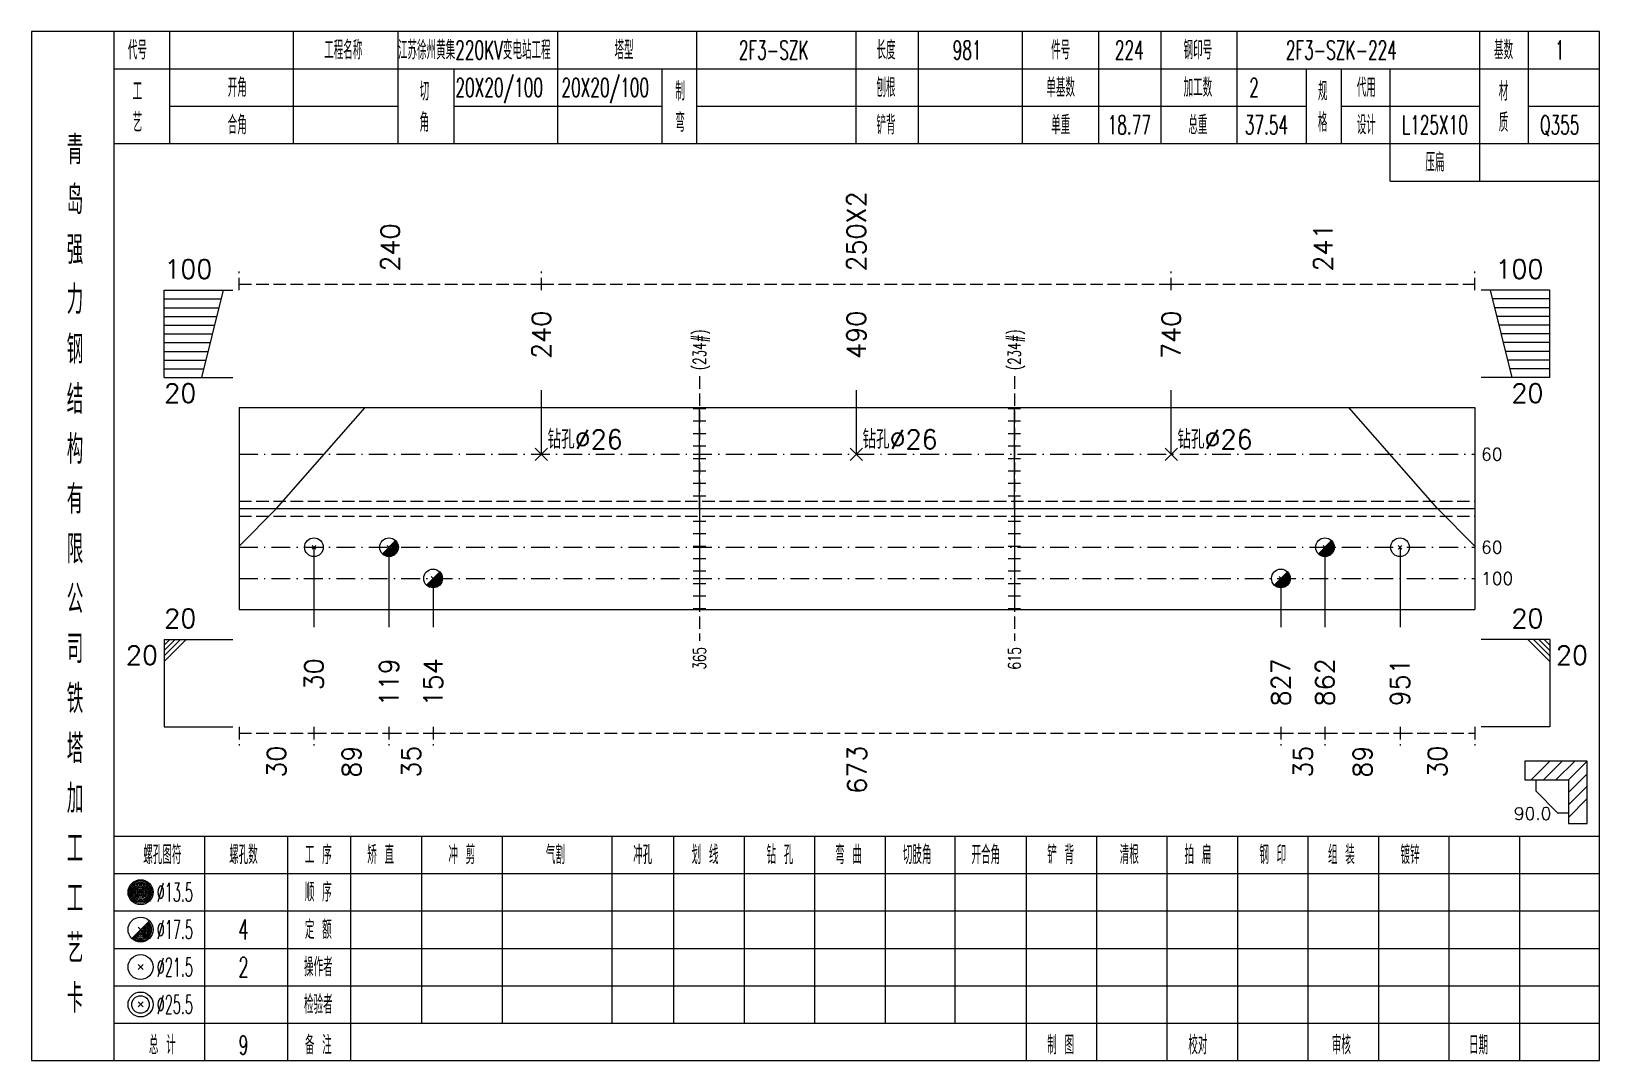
# Model space of a CAD drawing. Extents: x 0 to 4623, y -1159 to 4890.
# Drawn here: x 934.2 to 1185.6, y 3375 to 3540 of the extents above; entities that cross this region are included whole.
import ezdxf
from ezdxf.enums import TextEntityAlignment as Align

# ---------------------------------------------------------------- set-up
doc = ezdxf.new("R2010")
doc.units = 0
doc.header["$MEASUREMENT"] = 0
doc.linetypes.add('一点画线', pattern=[5.2, 3, -1, 0.2, -1])
doc.linetypes.add('虚线', pattern=[2.75, 2, -0.75])
doc.layers.get('0').update_dxf_attribs({"linetype": 'CONTINUOUS', "lineweight": 25})
for name, color, linetype, lineweight in [('1', 7, 'CONTINUOUS', 25), ('2', 7, 'CONTINUOUS', 25), ('4', 7, 'CONTINUOUS', 25), ('5', 7, 'CONTINUOUS', 25)]:
    doc.layers.add(name, color=color, linetype=linetype, lineweight=lineweight)
doc.styles.get("Standard").update_dxf_attribs({"font": 'simplex.shx', "width": 0.7, "height": 3, "bigfont": 'gbhzfs.shx'})

msp = doc.modelspace()

# ---------------------------------------------------------------- texts
at = {"color": 8, "linetype": 'Continuous', "lineweight": 9}
for s, p in [('250X2', (1066.449, 3501.5)), ('240', (991.732, 3501.5)), ('241', (1141.267, 3501.5))]:
    msp.add_text(s, height=3, rotation=90, dxfattribs=at).set_placement(p, align=Align.MIDDLE_LEFT)
at = {"color": 7, "linetype": 'Continuous', "lineweight": 13}
for s, p in [('100', (955.5, 3499.5)), ('钻孔%%c26', (1016.965, 3472.2)), ('钻孔%%c26', (1067.449, 3472.2)), ('钻孔%%c26', (1117.933, 3472.2)), ('20', (955.5, 3443.5))]:
    msp.add_text(s, height=3, dxfattribs=at).set_placement(p, align=Align.BOTTOM_LEFT)
for s, p in [('100', (1176.6, 3499.5)), ('20', (1176.6, 3443.5))]:
    msp.add_text(s, height=3, dxfattribs=at).set_placement(p, align=Align.BOTTOM_RIGHT)
for s, p in [('240', (1015.965, 3487.5)), ('490', (1066.449, 3487.5)), ('740', (1116.933, 3487.5))]:
    msp.add_text(s, height=3, rotation=90, dxfattribs=at).set_placement(p, align=Align.MIDDLE_LEFT)
for p in [(955.5, 3483.5), (1178.6, 3441.5)]:
    msp.add_text('20', height=3, dxfattribs=at).set_placement(p, align=Align.TOP_LEFT)
for p in [(1176.6, 3483.5), (954.5, 3441.5)]:
    msp.add_text('20', height=3, dxfattribs=at).set_placement(p, align=Align.TOP_RIGHT)
for s, p in [('60', (1166.6, 3472.2)), ('60', (1166.6, 3457.3)), ('100', (1166.6, 3452.3))]:
    msp.add_text(s, height=2, dxfattribs=at).set_placement(p, align=Align.MIDDLE_LEFT)
at = {"color": 8, "linetype": 'Continuous', "lineweight": 9}
for s, p in [('30', (973.5, 3425.5)), ('89', (985.515, 3425.5)), ('35', (995.064, 3425.5)), ('673', (1066.55, 3425.5)), ('35', (1138.036, 3425.5)), ('89', (1147.585, 3425.5)), ('30', (1159.6, 3425.5))]:
    msp.add_text(s, height=3, rotation=90, dxfattribs=at).set_placement(p, align=Align.MIDDLE_RIGHT)
at = {"layer": '1', "color": 7, "linetype": 'Continuous', "lineweight": 13}
for s, p in [('154', (998.598, 3439.5)), ('30', (979.5, 3439.5)), ('119', (991.53, 3439.5)), ('827', (1134.502, 3439.5)), ('862', (1141.57, 3439.5)), ('951', (1153.6, 3439.5))]:
    msp.add_text(s, height=3, rotation=90, dxfattribs=at).set_placement(p, align=Align.MIDDLE_RIGHT)
at = {"layer": '2', "color": 7, "linetype": 'Continuous', "lineweight": 13, "width": 0.7}
for p in [(1041.304, 3485.7), (1091.788, 3485.7)]:
    msp.add_text('(234#)', height=2, rotation=90, dxfattribs=at).set_placement(p, align=Align.MIDDLE_LEFT)
for s, p in [('365', (1041.304, 3441.3)), ('615', (1091.788, 3441.3))]:
    msp.add_text(s, height=2, rotation=90, dxfattribs=at).set_placement(p, align=Align.MIDDLE_RIGHT)
at = {"layer": '2', "color": 7, "linetype": 'Continuous', "lineweight": 13}
msp.add_text('90.0', height=2, dxfattribs=at).set_placement((1177.85, 3413), align=Align.BOTTOM_RIGHT)
at = {"layer": '4', "color": 1, "linetype": 'Continuous', "lineweight": 13}
for s, height, width, p in [('代号', 3, 0.6, (951.2, 3537)), ('工程名称', 3, 0.6, (984.2, 3537)), ('江苏徐州黄集220KV变电站工程', 3, 0.6, (1005.2, 3537)), ('塔型', 3, 0.6, (1029.2, 3537)), ('2F3-SZK', 3, 0.6, (1053.2, 3537)), ('长度', 3, 0.6, (1071.2, 3537)), ('981', 3, 0.6, (1084.2, 3537)), ('件号', 3, 0.6, (1099.2, 3537)), ('224', 3, 0.6, (1110.2, 3537)), ('钢印号', 3, 0.6, (1121.2, 3537)), ('2F3-SZK-224', 3, 0.6, (1144.2, 3537)), ('基数', 3, 0.6, (1170.2, 3537)), ('1', 3, 0.6, (1179.2, 3537)), ('开角', 3, 0.6, (967.2, 3531)), ('20X20/100', 3, 0.6, (1009.2, 3531)), ('20X20/100', 3, 0.6, (1026.2, 3531)), ('制', 3, 0.6, (1038.2, 3530.4)), ('刨根', 3, 0.6, (1071.2, 3531)), ('单基数', 3, 0.6, (1099.2, 3531)), ('加工数', 3, 0.6, (1121.2, 3531)), ('2', 3, 0.6, (1130.2, 3531)), ('规', 3, 0.6, (1141.2, 3530.4)), ('代用', 3, 0.6, (1148.2, 3531)), ('材', 3, 0.6, (1170.2, 3530.4)), ('工', 3, 0.6, (951.2, 3530.4)), ('切', 3, 0.6, (997.2, 3530.4)), ('艺', 3, 0.6, (951.2, 3525.4)), ('角', 3, 0.6, (997.2, 3525.4)), ('弯', 3, 0.6, (1038.2, 3525.4)), ('格', 3, 0.6, (1141.2, 3525.4)), ('质', 3, 0.6, (1170.2, 3525.4)), ('合角', 3, 0.6, (967.2, 3525)), ('铲背', 3, 0.6, (1071.2, 3525)), ('单重', 3, 0.6, (1099.2, 3525)), ('18.77', 3, 0.6, (1110.2, 3525)), ('总重', 3, 0.6, (1121.2, 3525)), ('37.54', 3, 0.6, (1132.2, 3525)), ('设计', 3, 0.6, (1148.2, 3525)), ('L125X10', 3, 0.6, (1159.2, 3525)), ('Q355', 3, 0.6, (1179.2, 3525)), ('青', 4.6, 0.8, (941.2, 3521)), ('压扁', 3, 0.6, (1159.2, 3519)), ('岛', 4.6, 0.8, (941.2, 3513)), ('强', 4.6, 0.8, (941.2, 3505)), ('力', 4.6, 0.8, (941.2, 3497)), ('钢', 4.6, 0.8, (941.2, 3489)), ('结', 4.6, 0.8, (941.2, 3481)), ('构', 4.6, 0.8, (941.2, 3473)), ('有', 4.6, 0.8, (941.2, 3465)), ('限', 4.6, 0.8, (941.2, 3457)), ('公', 4.6, 0.8, (941.2, 3449)), ('司', 4.6, 0.8, (941.2, 3441)), ('铁', 4.6, 0.8, (941.2, 3433)), ('塔', 4.6, 0.8, (941.2, 3425)), ('加', 4.6, 0.8, (941.2, 3417)), ('工', 4.6, 0.8, (941.2, 3409)), ('螺孔图符', 3, 0.6, (955.2, 3408)), ('螺孔数', 3, 0.6, (968.2, 3408)), ('工 序', 3, 0.6, (980.2, 3408)), ('矫 直', 3, 0.6, (990.2, 3408)), ('冲 剪', 3, 0.6, (1003.2, 3408)), ('气割', 3, 0.6, (1018.2, 3408)), ('冲孔', 3, 0.6, (1032.2, 3408)), ('划 线', 3, 0.6, (1042.2, 3408)), ('钻 孔', 3, 0.6, (1054.2, 3408)), ('弯 曲', 3, 0.6, (1065.2, 3408)), ('切肢角', 3, 0.6, (1076.2, 3408)), ('开合角', 3, 0.6, (1087.2, 3408)), ('铲 背', 3, 0.6, (1099.2, 3408)), ('清根', 3, 0.6, (1110.2, 3408)), ('拍 扁', 3, 0.6, (1121.2, 3408)), ('钢 印', 3, 0.6, (1133.2, 3408)), ('组 装', 3, 0.6, (1144.2, 3408)), ('镀锌', 3, 0.6, (1155.2, 3408)), ('工', 4.6, 0.8, (941.2, 3401)), ('%%C13.5', 3, 0.5, (957.2, 3402)), ('顺 序', 3, 0.6, (980.2, 3402)), ('%%C17.5', 3, 0.5, (957.2, 3396)), ('4', 3.2, 0.6, (968.2, 3396)), ('定 额', 3, 0.6, (980.2, 3396)), ('艺', 4.6, 0.8, (941.2, 3393)), ('%%C21.5', 3, 0.5, (957.2, 3390)), ('2', 3.2, 0.6, (968.2, 3390)), ('操作者', 3, 0.6, (980.2, 3390)), ('卡', 4.6, 0.8, (941.2, 3385)), ('%%C25.5', 3, 0.5, (957.2, 3384)), ('检验者', 3, 0.6, (980.2, 3384)), ('总 计', 3, 0.6, (955.2, 3377.5)), ('9', 3, 0.6, (968.2, 3377.5)), ('备 注', 3, 0.6, (980.2, 3377.5)), ('制 图', 3, 0.6, (1099.2, 3377.5)), ('校对', 3, 0.6, (1121.2, 3377.5)), ('审核', 3, 0.6, (1144.2, 3377.5)), ('日期', 3, 0.6, (1166.2, 3377.5))]:
    msp.add_text(s, height=height, dxfattribs=dict(at, width=width)).set_placement(p, align=Align.MIDDLE_CENTER)

# ---------------------------------------------------------------- blocks, each defined once
blk = doc.blocks.new('孔21.5')
at = {"layer": '5', "color": 7, "linetype": 'Continuous', "lineweight": 13}
for p, q in [((-0.2, -0.2), (0.2, 0.2)), ((-0.2, 0.2), (0.2, -0.2))]:
    blk.add_line(p, q, dxfattribs=at)
blk.add_circle((0, 0), 1, dxfattribs=at)
blk = doc.blocks.new('孔17.5')
at = {"layer": '5', "color": 7, "linetype": 'Continuous', "lineweight": 13}
for p, q in [((-0.707, -0.707), (0.707, 0.707)), ((-0.2, 0.2), (0.2, -0.2))]:
    blk.add_line(p, q, dxfattribs=at)
blk.add_circle((0, 0), 1, dxfattribs=at)
for radius in [0.9, 0.8, 0.7, 0.6, 0.5, 0.4, 0.3, 0.2, 0.1]:
    blk.add_arc((0, 0), radius, 225, 45, dxfattribs=at)

# ---------------------------------------------------------------- linework, layer by layer
at = {"color": 8, "linetype": '虚线', "lineweight": 9}
for p, q in [((967.5, 3498.5), (967.5, 3501.5)), ((967.5, 3499.5), (1015.965, 3499.5)), ((1015.965, 3498.5), (1015.965, 3501.5)), ((1015.965, 3498.5), (1015.965, 3501.5)), ((1015.965, 3499.5), (1116.933, 3499.5)), ((1116.933, 3498.5), (1116.933, 3501.5)), ((1116.933, 3498.5), (1116.933, 3501.5)), ((1116.933, 3499.5), (1165.6, 3499.5)), ((1165.6, 3498.5), (1165.6, 3501.5)), ((967.5, 3428.5), (967.5, 3425.5)), ((967.5, 3427.5), (979.5, 3427.5)), ((979.5, 3428.5), (979.5, 3425.5)), ((979.5, 3428.5), (979.5, 3425.5)), ((979.5, 3427.5), (991.53, 3427.5)), ((991.53, 3428.5), (991.53, 3425.5)), ((991.53, 3428.5), (991.53, 3425.5)), ((991.53, 3427.5), (998.598, 3427.5)), ((998.598, 3428.5), (998.598, 3425.5)), ((998.598, 3428.5), (998.598, 3425.5)), ((998.598, 3427.5), (1134.502, 3427.5)), ((1134.502, 3428.5), (1134.502, 3425.5)), ((1134.502, 3428.5), (1134.502, 3425.5)), ((1134.502, 3427.5), (1141.57, 3427.5)), ((1141.57, 3428.5), (1141.57, 3425.5)), ((1141.57, 3428.5), (1141.57, 3425.5)), ((1141.57, 3427.5), (1153.6, 3427.5)), ((1153.6, 3428.5), (1153.6, 3425.5)), ((1153.6, 3428.5), (1153.6, 3425.5)), ((1153.6, 3427.5), (1165.6, 3427.5)), ((1165.6, 3428.5), (1165.6, 3425.5))]:
    msp.add_line(p, q, dxfattribs=at)
at = {"color": 7, "linetype": 'Continuous', "lineweight": 13}
for p, q in [((955.5, 3498.5), (966.5, 3498.5)), ((955.5, 3484.5), (955.5, 3498.5)), ((955.5, 3497.1), (964.65, 3497.1)), ((961.5, 3484.5), (965, 3498.5)), ((1177.6, 3498.5), (1166.6, 3498.5)), ((1171.6, 3484.5), (1168.1, 3498.5)), ((1177.6, 3497.1), (1168.45, 3497.1)), ((1177.6, 3484.5), (1177.6, 3498.5)), ((955.5, 3495.7), (964.3, 3495.7)), ((1177.6, 3495.7), (1168.8, 3495.7)), ((955.5, 3494.3), (963.95, 3494.3)), ((955.5, 3492.9), (963.6, 3492.9)), ((1177.6, 3494.3), (1169.15, 3494.3)), ((1177.6, 3492.9), (1169.5, 3492.9)), ((955.5, 3491.5), (963.25, 3491.5)), ((955.5, 3490.1), (962.9, 3490.1)), ((1177.6, 3491.5), (1169.85, 3491.5)), ((1177.6, 3490.1), (1170.2, 3490.1)), ((955.5, 3488.7), (962.55, 3488.7)), ((955.5, 3487.3), (962.2, 3487.3)), ((1177.6, 3488.7), (1170.55, 3488.7)), ((1177.6, 3487.3), (1170.9, 3487.3)), ((955.5, 3485.9), (961.85, 3485.9)), ((955.5, 3484.5), (966.5, 3484.5)), ((1177.6, 3484.5), (1166.6, 3484.5)), ((1177.6, 3485.9), (1171.25, 3485.9)), ((1015.965, 3472.2), (1015.965, 3482.5)), ((1066.449, 3472.2), (1066.449, 3482.5)), ((1116.933, 3472.2), (1116.933, 3482.5)), ((973.5, 3463.5), (987.694, 3479.7)), ((1159.6, 3463.5), (1145.406, 3479.7)), ((1014.965, 3471.2), (1016.965, 3473.2)), ((1014.965, 3473.2), (1016.965, 3471.2)), ((1065.449, 3471.2), (1067.449, 3473.2)), ((1065.449, 3473.2), (1067.449, 3471.2)), ((1115.933, 3471.2), (1117.933, 3473.2)), ((1115.933, 3473.2), (1117.933, 3471.2)), ((967.5, 3457.5), (973.5, 3463.5)), ((1165.6, 3457.5), (1159.6, 3463.5)), ((979.5, 3457.3), (979.5, 3444.5)), ((991.53, 3457.3), (991.53, 3444.5)), ((1141.57, 3457.3), (1141.57, 3444.5)), ((1153.6, 3457.3), (1153.6, 3444.5)), ((998.598, 3452.3), (998.598, 3444.5)), ((1134.502, 3452.3), (1134.502, 3444.5)), ((955.5, 3442.5), (966.5, 3442.5)), ((955.5, 3442.5), (955.5, 3428.5)), ((956.375, 3442.5), (955.5, 3441.625)), ((957.25, 3442.5), (955.5, 3440.75)), ((958.125, 3442.5), (955.5, 3439.875)), ((959, 3442.5), (955.5, 3439)), ((1177.6, 3442.5), (1166.6, 3442.5)), ((1174.1, 3442.5), (1177.6, 3439)), ((1174.975, 3442.5), (1177.6, 3439.875)), ((1175.85, 3442.5), (1177.6, 3440.75)), ((1176.725, 3442.5), (1177.6, 3441.625)), ((1177.6, 3442.5), (1177.6, 3428.5)), ((955.5, 3428.5), (966.5, 3428.5)), ((1177.6, 3428.5), (1166.6, 3428.5))]:
    msp.add_line(p, q, dxfattribs=at)
at = {"color": 7, "linetype": 'Continuous', "lineweight": 18}
for p, q in [((967.5, 3479.7), (967.5, 3447.3)), ((967.5, 3479.7), (1165.6, 3479.7)), ((1165.6, 3479.7), (1165.6, 3447.3)), ((967.5, 3463.5), (1165.6, 3463.5))]:
    msp.add_line(p, q, dxfattribs=at)
at = {"color": 3, "linetype": '一点画线', "lineweight": 13}
for p, q in [((967.5, 3472.2), (1165.6, 3472.2)), ((967.5, 3457.3), (1165.6, 3457.3)), ((967.5, 3452.3), (1165.6, 3452.3))]:
    msp.add_line(p, q, dxfattribs=at)
at = {"color": 1, "linetype": '虚线', "lineweight": 18}
for p, q in [((967.5, 3464.7), (1165.6, 3464.7)), ((967.5, 3462.3), (1165.6, 3462.3))]:
    msp.add_line(p, q, dxfattribs=at)
at = {"layer": '1', "color": 7, "linetype": 'Continuous', "lineweight": 18}
msp.add_line((967.5, 3447.3), (1165.6, 3447.3), dxfattribs=at)
at = {"layer": '2', "color": 216, "linetype": '虚线', "lineweight": 13}
for p, q in [((1041.304, 3484.7), (1041.304, 3442.3)), ((1091.788, 3484.7), (1091.788, 3442.3))]:
    msp.add_line(p, q, dxfattribs=at)
at = {"layer": '2', "color": 7, "linetype": 'Continuous', "lineweight": 13}
for p, q in [((1042.304, 3479.5), (1040.304, 3479.5)), ((1041.304, 3463.5), (1041.304, 3479.7)), ((1092.788, 3479.5), (1090.788, 3479.5)), ((1091.788, 3463.5), (1091.788, 3479.7)), ((1042.304, 3477.5), (1040.304, 3477.5)), ((1092.788, 3477.5), (1090.788, 3477.5)), ((1042.304, 3475.5), (1040.304, 3475.5)), ((1092.788, 3475.5), (1090.788, 3475.5)), ((1042.304, 3473.5), (1040.304, 3473.5)), ((1092.788, 3473.5), (1090.788, 3473.5)), ((1042.304, 3471.5), (1040.304, 3471.5)), ((1042.304, 3469.5), (1040.304, 3469.5)), ((1092.788, 3471.5), (1090.788, 3471.5)), ((1092.788, 3469.5), (1090.788, 3469.5)), ((1042.304, 3467.5), (1040.304, 3467.5)), ((1092.788, 3467.5), (1090.788, 3467.5)), ((1042.304, 3465.5), (1040.304, 3465.5)), ((1092.788, 3465.5), (1090.788, 3465.5)), ((1041.304, 3463.5), (1041.304, 3447.3)), ((1091.788, 3463.5), (1091.788, 3447.3)), ((1040.304, 3461.5), (1042.304, 3461.5)), ((1040.304, 3459.5), (1042.304, 3459.5)), ((1090.788, 3461.5), (1092.788, 3461.5)), ((1090.788, 3459.5), (1092.788, 3459.5)), ((1040.304, 3457.5), (1042.304, 3457.5)), ((1090.788, 3457.5), (1092.788, 3457.5)), ((1040.304, 3455.5), (1042.304, 3455.5)), ((1090.788, 3455.5), (1092.788, 3455.5)), ((1040.304, 3453.5), (1042.304, 3453.5)), ((1090.788, 3453.5), (1092.788, 3453.5)), ((1040.304, 3451.5), (1042.304, 3451.5)), ((1040.304, 3449.5), (1042.304, 3449.5)), ((1090.788, 3451.5), (1092.788, 3451.5)), ((1090.788, 3449.5), (1092.788, 3449.5)), ((1040.304, 3447.5), (1042.304, 3447.5)), ((1090.788, 3447.5), (1092.788, 3447.5)), ((1183.6, 3423), (1173.6, 3423)), ((1173.6, 3423), (1173.6, 3420)), ((1174.6, 3420), (1177.6, 3423)), ((1176.6, 3420), (1179.6, 3423)), ((1178.6, 3420), (1181.6, 3423)), ((1180.6, 3420), (1183.6, 3423)), ((1183.6, 3413), (1183.6, 3423)), ((1173.6, 3420), (1180.6, 3420)), ((1175.35, 3420), (1175.35, 3418.25)), ((1180.6, 3418), (1183.6, 3421)), ((1180.6, 3420), (1180.6, 3413)), ((1178.85, 3414.75), (1175.35, 3418.25)), ((1180.6, 3416), (1183.6, 3419)), ((1180.6, 3414), (1183.6, 3417)), ((1178.85, 3414.75), (1180.6, 3414.75)), ((1180.6, 3413), (1183.6, 3413))]:
    msp.add_line(p, q, dxfattribs=at)
at = {"layer": '4', "color": 1, "linetype": 'Continuous', "lineweight": 18}
for p, q in [((947.5, 3375), (947.5, 3540)), ((956.4, 3522), (956.4, 3540)), ((976.2, 3522), (976.2, 3540)), ((993, 3522), (993, 3540)), ((1018.6, 3522), (1018.6, 3540)), ((1040.9, 3522), (1040.9, 3540)), ((1066.4, 3522), (1066.4, 3540)), ((1076.4, 3522), (1076.4, 3540)), ((1093.1, 3522), (1093.1, 3540)), ((1105.3, 3522), (1105.3, 3540)), ((1115.3, 3522), (1115.3, 3540)), ((1127.5, 3522), (1127.5, 3540)), ((1166.4, 3516), (1166.4, 3540)), ((1174.2, 3522), (1174.2, 3540)), ((947.5, 3534), (1185.6, 3534)), ((1002, 3522), (1002, 3534)), ((1035.3, 3522), (1035.3, 3534)), ((1138.6, 3522), (1138.6, 3534)), ((1144.2, 3522), (1144.2, 3534)), ((1152, 3516), (1152, 3534)), ((956.4, 3528), (993, 3528)), ((1002, 3528), (1035.3, 3528)), ((1040.9, 3528), (1138.6, 3528)), ((1144.2, 3528), (1166.4, 3528)), ((1174.2, 3528), (1185.6, 3528)), ((947.5, 3522), (1185.6, 3522)), ((1152, 3516), (1185.6, 3516)), ((947.5, 3411), (1185.6, 3411)), ((962, 3375), (962, 3411)), ((975.3, 3375), (975.3, 3411)), ((985.4, 3375), (985.4, 3411)), ((996.8, 3381), (996.8, 3411)), ((1009.7, 3381), (1009.7, 3411)), ((1027.3, 3381), (1027.3, 3411)), ((1037.2, 3381), (1037.2, 3411)), ((1048.5, 3381), (1048.5, 3411)), ((1059.8, 3381), (1059.8, 3411)), ((1071.1, 3381), (1071.1, 3411)), ((1082.3, 3381), (1082.3, 3411)), ((1093.7, 3381), (1093.7, 3411)), ((1105, 3381), (1105, 3411)), ((1116.3, 3381), (1116.3, 3411)), ((1127.6, 3381), (1127.6, 3411)), ((1138.9, 3381), (1138.9, 3411)), ((1150.2, 3381), (1150.2, 3411)), ((1161.5, 3381), (1161.5, 3411)), ((1172.8, 3381), (1172.8, 3411)), ((947.5, 3405), (1185.6, 3405)), ((947.5, 3399), (1185.6, 3399)), ((947.5, 3393), (1185.6, 3393)), ((947.5, 3387), (1185.6, 3387)), ((947.5, 3381), (1185.6, 3381)), ((1093.7, 3375), (1093.7, 3381)), ((1105, 3375), (1105, 3381)), ((1116.3, 3375), (1116.3, 3381)), ((1127.6, 3375), (1127.6, 3381)), ((1138.9, 3375), (1138.9, 3381)), ((1150.2, 3375), (1150.2, 3381)), ((1161.5, 3375), (1161.5, 3381)), ((1172.8, 3375), (1172.8, 3381))]:
    msp.add_line(p, q, dxfattribs=at)
at = {"layer": '4', "color": 7, "linetype": 'Continuous', "lineweight": 13}
for p, q in [((951.5, 3401.8), (951.9, 3402.2)), ((951.9, 3401.8), (951.5, 3402.2)), ((950.286, 3394.586), (953.114, 3397.414)), ((951.3, 3396.4), (952.1, 3395.6)), ((951.3, 3389.6), (952.1, 3390.4)), ((951.3, 3390.4), (952.1, 3389.6)), ((951.3, 3383.6), (952.1, 3384.4)), ((951.3, 3384.4), (952.1, 3383.6))]:
    msp.add_line(p, q, dxfattribs=at)
at = {"layer": '4', "color": 1, "linetype": 'Continuous', "lineweight": 18}
msp.add_lwpolyline([(934.2, 3540), (934.2, 3375), (1185.6, 3375), (1185.6, 3540)], close=True, dxfattribs=at)
at = {"layer": '4', "color": 7, "linetype": 'Continuous', "lineweight": 13}
for centre, radius in [((951.7, 3402), 2), ((951.7, 3402), 1.8), ((951.7, 3402), 1.6), ((951.7, 3402), 1.4), ((951.7, 3402), 1.2), ((951.7, 3402), 1), ((951.7, 3402), 0.8), ((951.7, 3402), 0.6), ((951.7, 3402), 0.4), ((951.7, 3402), 0.2), ((951.7, 3396), 2), ((951.7, 3390), 2), ((951.7, 3384), 2), ((951.7, 3384), 1.4)]:
    msp.add_circle(centre, radius, dxfattribs=at)
for radius in [1.8, 1.6, 1.4, 1.2, 1, 0.8, 0.6, 0.4, 0.2]:
    msp.add_arc((951.7, 3396), radius, 225, 45, dxfattribs=at)

# ---------------------------------------------------------------- block references
at = {"layer": '1', "color": 7, "linetype": 'Continuous', "lineweight": 13, "xscale": 1.5, "yscale": 1.5, "zscale": 1.5}
for name, p in [('孔21.5', (979.5, 3457.3)), ('孔17.5', (991.53, 3457.3)), ('孔17.5', (1141.57, 3457.3)), ('孔21.5', (1153.6, 3457.3)), ('孔17.5', (998.598, 3452.3)), ('孔17.5', (1134.502, 3452.3))]:
    msp.add_blockref(name, p, dxfattribs=at)

msp.set_redraw_order([(e.dxf.handle, doc.entitydb.next_handle()) for e in msp.query("TEXT MTEXT ATTDEF DIMENSION ARC_DIMENSION")])  # texts and dimensions are drawn at this point

doc.saveas('drawing.dxf')
